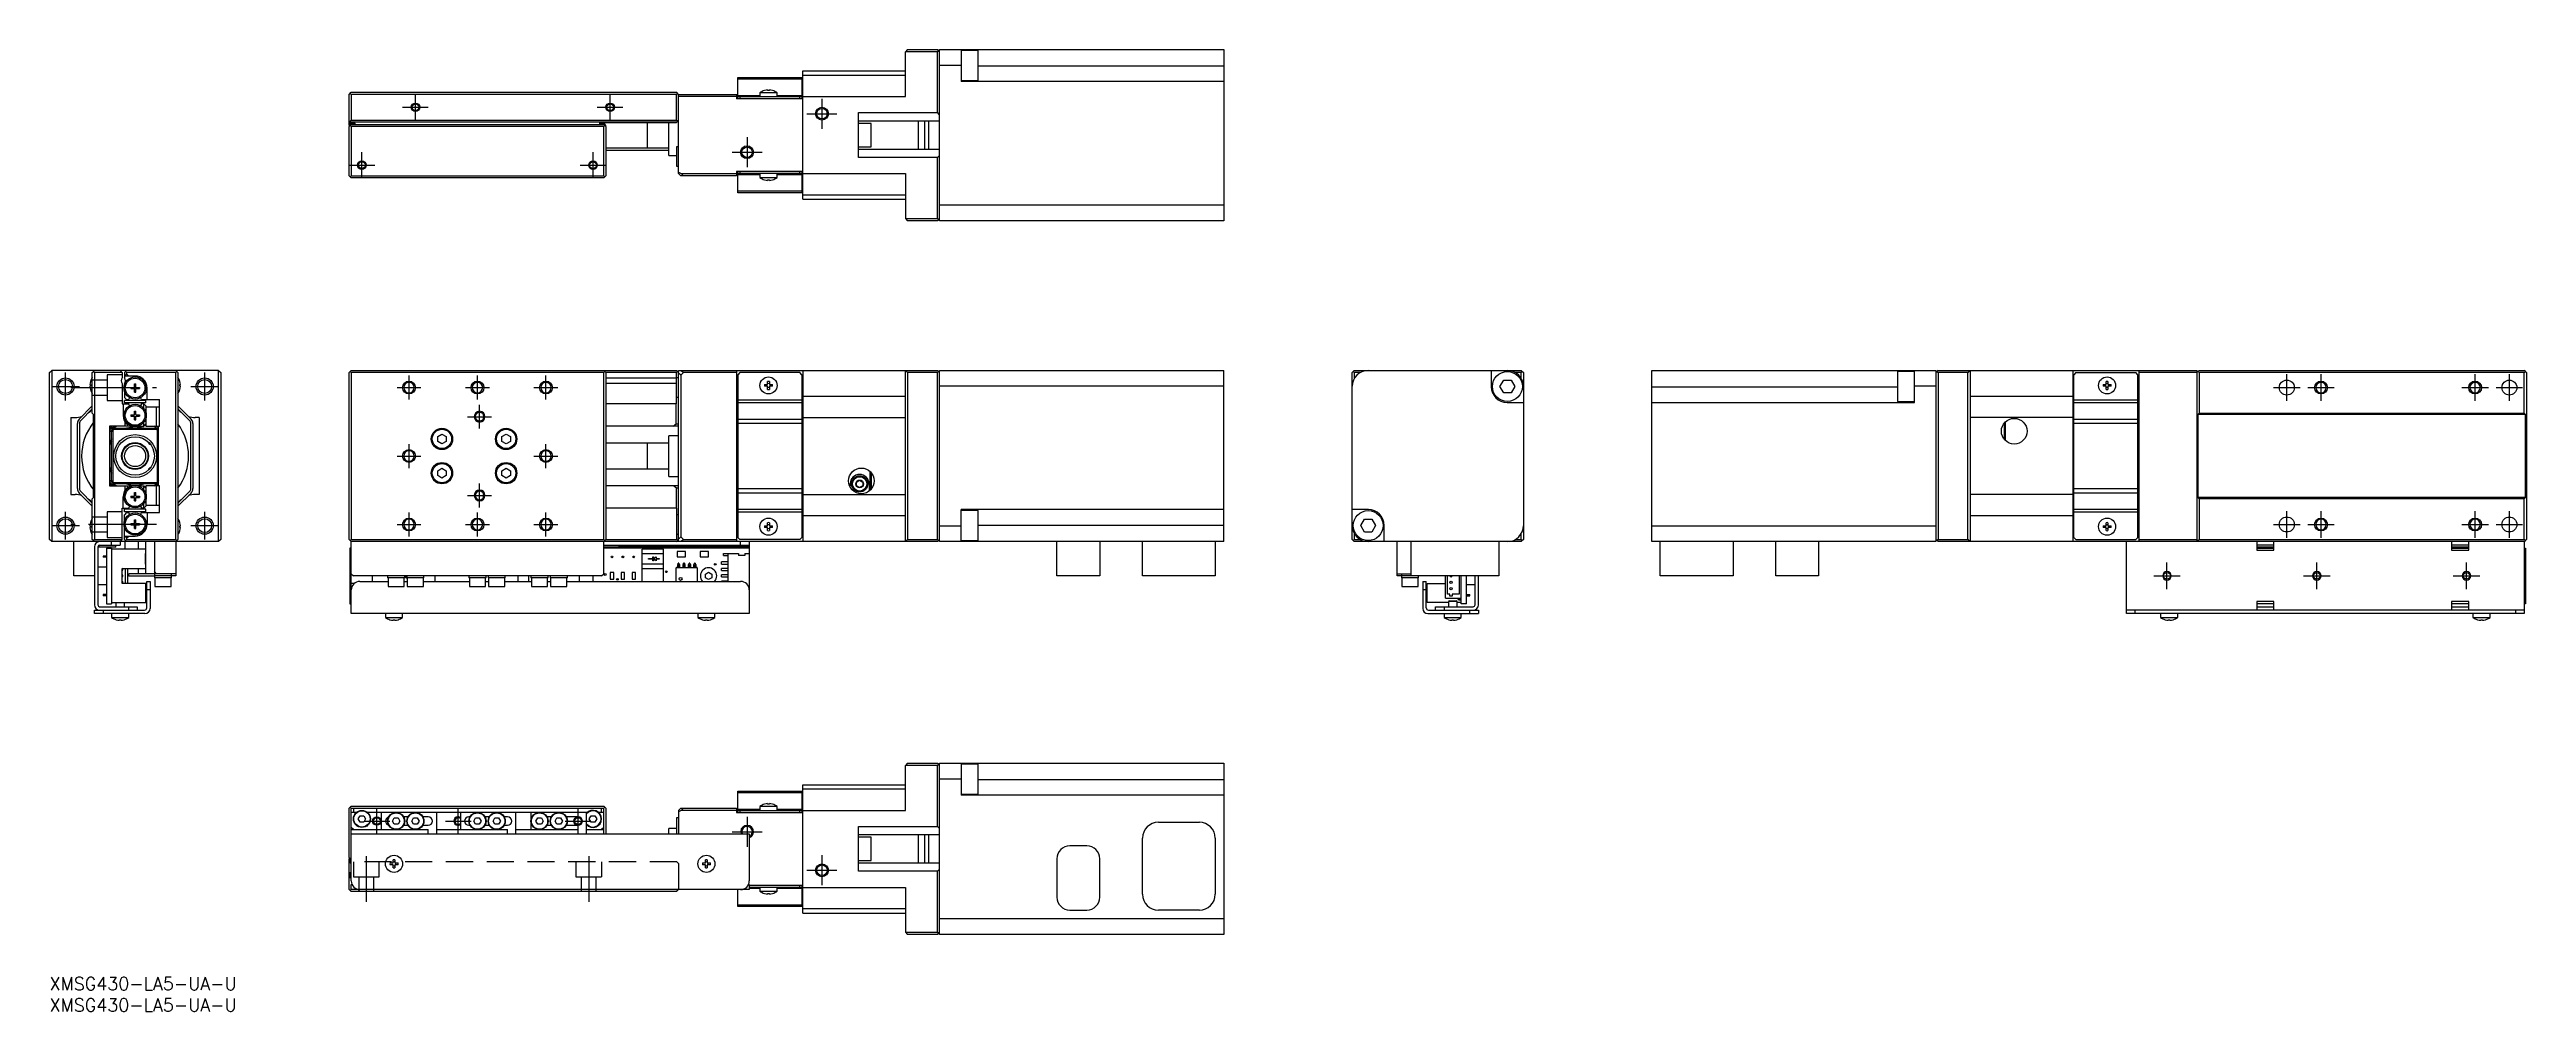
# Model space of a CAD drawing. Extents: x 0 to 579, y -8 to 217.
import ezdxf

# ---------------------------------------------------------------- set-up
doc = ezdxf.new("R2010")
doc.units = 0
doc.header["$LTSCALE"] = 0.5
doc.linetypes.add('CENTER', pattern=[50.8, 31.75, -6.35, 6.35, -6.35])
doc.linetypes.add('DASHED', pattern=[19.05, 12.7, -6.35])
for name, color, linetype in [('MSM_CENTER', 1, 'CENTER'), ('MSM_CONTINUOUS', 7, 'CONTINUOUS'), ('MSM_DASHED', 4, 'DASHED'), ('MSM_NARROW', 5, 'CONTINUOUS'), ('MSM_PART_NUMBER', 7, 'CONTINUOUS')]:
    doc.layers.add(name, color=color, linetype=linetype)
doc.styles.get("Standard").update_dxf_attribs({"font": 'txt.shx', "height": 1, "bigfont": 'bigfont.shx'})

# ---------------------------------------------------------------- blocks, each defined once
blk = doc.blocks.new('*U2')
at = {"layer": 'MSM_PART_NUMBER'}
blk.add_text('XMSG430-LA5-UA-U', height=3, dxfattribs=at).set_placement((0, -3))
blk = doc.blocks.new('*U3')
at = {"layer": 'MSM_PART_NUMBER'}
blk.add_text('XMSG430-LA5-UA-U', height=3, dxfattribs=at).set_placement((0, -8))

msp = doc.modelspace()

# ---------------------------------------------------------------- linework, layer by layer
at = {"layer": 'MSM_CENTER'}
for p, q in [((82.5, 203.3), (88.5, 203.3)), ((85.5, 200.3), (85.5, 206.3)), ((128, 203.3), (134, 203.3)), ((131, 200.3), (131, 206.3)), ((180.5, 205.3), (180.5, 198.3)), ((177, 201.8), (184, 201.8)), ((73, 186.8), (73, 192.8)), ((127, 186.8), (127, 192.8)), ((159.5, 192.8), (166.5, 192.8)), ((163, 196.3), (163, 189.3)), ((70, 189.8), (76, 189.8)), ((124, 189.8), (130, 189.8)), ((3.74, 134.81), (3.74, 141.31)), ((36.26, 134.81), (36.26, 141.31)), ((84, 135), (84, 140.6)), ((100, 135), (100, 140.6)), ((116, 135), (116, 140.6)), ((522.8, 134.7), (522.8, 140.9)), ((530.8, 134.7), (530.8, 140.9)), ((566.8, 134.7), (566.8, 140.9)), ((574.8, 134.7), (574.8, 140.9)), ((0.49, 138.06), (6.99, 138.06)), ((5, 137.8), (25, 137.8)), ((33.01, 138.06), (39.51, 138.06)), ((81.2, 137.8), (86.8, 137.8)), ((97.2, 137.8), (102.8, 137.8)), ((100.5, 128.2), (100.5, 133.8)), ((113.2, 137.8), (118.8, 137.8)), ((519.7, 137.8), (525.9, 137.8)), ((527.7, 137.8), (533.9, 137.8)), ((563.7, 137.8), (569.9, 137.8)), ((571.7, 137.8), (577.9, 137.8)), ((97.7, 131), (103.3, 131)), ((81.2, 121.8), (86.8, 121.8)), ((84, 119), (84, 124.6)), ((113.2, 121.8), (118.8, 121.8)), ((116, 119), (116, 124.6)), ((97.7, 112.6), (103.3, 112.6)), ((100.5, 109.8), (100.5, 115.4)), ((0.49, 105.54), (6.99, 105.54)), ((3.74, 102.29), (3.74, 108.79)), ((25, 105.8), (5, 105.8)), ((33.01, 105.54), (39.51, 105.54)), ((36.26, 102.29), (36.26, 108.79)), ((81.2, 105.8), (86.8, 105.8)), ((84, 103), (84, 108.6)), ((97.2, 105.8), (102.8, 105.8)), ((100, 103), (100, 108.6)), ((113.2, 105.8), (118.8, 105.8)), ((116, 103), (116, 108.6)), ((519.7, 105.8), (525.9, 105.8)), ((522.8, 102.7), (522.8, 108.9)), ((527.7, 105.8), (533.9, 105.8)), ((530.8, 102.7), (530.8, 108.9)), ((563.7, 105.8), (569.9, 105.8)), ((566.8, 102.7), (566.8, 108.9)), ((571.7, 105.8), (577.9, 105.8)), ((574.8, 102.7), (574.8, 108.9)), ((491.7, 93.8), (497.9, 93.8)), ((494.8, 90.7), (494.8, 96.9)), ((526.7, 93.8), (532.9, 93.8)), ((529.8, 90.7), (529.8, 96.9)), ((561.7, 93.8), (567.9, 93.8)), ((564.8, 90.7), (564.8, 96.9)), ((73.5, 36.5), (79.5, 36.5)), ((76.5, 33.5), (76.5, 39.5)), ((92.5, 36.5), (98.5, 36.5)), ((95.5, 33.5), (95.5, 39.5)), ((120.5, 36.5), (126.5, 36.5)), ((123.5, 33.5), (123.5, 39.5)), ((163, 37.5), (163, 30.5)), ((159.5, 34), (166.5, 34)), ((74, 28.31), (74, 17.63)), ((126, 28.31), (126, 17.63)), ((177, 25), (184, 25)), ((180.5, 28.5), (180.5, 21.5))]:
    msp.add_line(p, q, dxfattribs=at)
at = {"layer": 'MSM_CONTINUOUS'}
for p, q in [((200.5, 216.8), (200, 216.3)), ((207.5, 216.3), (200, 216.3)), ((200, 205.8), (200, 216.3)), ((200.5, 216.8), (207.5, 216.8)), ((208, 216.3), (207.5, 216.8)), ((207.5, 216.3), (207.75, 216.55)), ((207.5, 202.05), (207.5, 216.3)), ((208, 176.8), (208, 216.8)), ((208, 216.8), (274.4, 216.8)), ((213, 216.8), (213, 209.31)), ((217, 216.56), (213, 216.56)), ((217, 209.56), (217, 216.56)), ((274.4, 216.8), (274.4, 176.8)), ((160.8, 205.3), (160.8, 210.3)), ((160.8, 210.3), (175.8, 210.3)), ((175.8, 209.86), (160.8, 209.86)), ((175.8, 210.3), (175.8, 205.3)), ((176, 181.8), (176, 211.8)), ((176, 211.8), (200, 211.8)), ((176, 210.8), (200, 210.8)), ((213, 213.1), (208, 213.1)), ((213, 209.56), (217, 209.56)), ((274.4, 209.31), (213, 209.31)), ((217, 213.01), (274.4, 213.01)), ((70, 206.3), (70.5, 206.8)), ((70, 199.1), (70, 206.3)), ((70.25, 206.55), (70.5, 206.3)), ((70.5, 206.8), (146.5, 206.8)), ((70.5, 206.3), (70.5, 200.3)), ((146.5, 206.3), (70.5, 206.3)), ((147, 206.3), (146.5, 206.8)), ((146.5, 206.3), (146.75, 206.55)), ((146.5, 200.3), (146.5, 206.3)), ((147, 206.3), (160.8, 206.3)), ((147, 187.8), (147, 206.3)), ((160.5, 205.8), (147, 205.8)), ((160.5, 206.3), (160.5, 205.3)), ((176, 205.3), (160.5, 205.3)), ((160.8, 206.09), (166, 206.09)), ((160.8, 205.8), (175.8, 205.8)), ((161.3, 205.8), (161.3, 205.3)), ((170, 206.7), (166, 206.7)), ((166, 206.7), (166, 205.8)), ((167.07, 207.26), (167.05, 207.26)), ((167.8, 207.26), (167.8, 207.39)), ((168.2, 207.26), (167.8, 207.26)), ((168.2, 207.39), (168.2, 207.26)), ((168.95, 207.26), (168.93, 207.26)), ((170, 205.8), (170, 206.7)), ((170, 206.09), (175.8, 206.09)), ((175.3, 205.3), (175.3, 205.8)), ((176, 205.8), (200, 205.8)), ((70.5, 200.3), (70, 199.8)), ((146.5, 199.8), (70, 199.8)), ((70, 199.6), (71.4, 199.6)), ((70, 198.8), (70.5, 199.3)), ((70.1, 199), (70, 199.1)), ((70, 187.3), (70, 198.8)), ((70.1, 198.9), (70.1, 199.1)), ((70.25, 199.05), (70.5, 198.8)), ((71.1, 199.4), (70.4, 199.4)), ((70.4, 199.4), (70.4, 199.2)), ((70.5, 200.3), (146.5, 200.3)), ((70.5, 199.3), (129.5, 199.3)), ((70.5, 198.8), (70.5, 187.3)), ((129.5, 198.8), (70.5, 198.8)), ((71.1, 199.3), (71.1, 199.4)), ((71.4, 199.3), (71.4, 199.6)), ((128.6, 199.3), (128.6, 199.7)), ((146.4, 199.7), (128.6, 199.7)), ((129.6, 199.4), (128.9, 199.4)), ((128.9, 199.4), (128.9, 199.3)), ((129.5, 199.3), (130, 198.8)), ((129.5, 198.8), (129.75, 199.05)), ((129.5, 187.3), (129.5, 198.8)), ((129.6, 199.2), (129.6, 199.4)), ((129.9, 199.1), (129.9, 198.9)), ((130, 198.8), (130, 187.3)), ((139.7, 193.8), (139.7, 199.7)), ((144.7, 192.05), (144.7, 199.7)), ((146.4, 199.7), (147, 200.3)), ((146.75, 200.05), (146.5, 200.3)), ((181.7, 201.53), (181.7, 202.07)), ((189, 202.05), (207.5, 202.05)), ((189, 191.55), (189, 202.05)), ((208, 200.05), (189, 200.05)), ((192, 199.55), (189, 199.55)), ((192, 194.05), (192, 199.55)), ((203, 200.05), (203, 193.55)), ((204.5, 193.55), (204.5, 200.05)), ((205.5, 193.55), (205.5, 200.05)), ((208, 201.55), (207.5, 202.05)), ((130, 193.8), (144.7, 193.8)), ((130, 193.3), (144.7, 193.3)), ((144.7, 192.05), (146.5, 192.05)), ((146.5, 194.05), (146.5, 189.55)), ((147, 194.05), (146.5, 194.05)), ((189, 194.05), (192, 194.05)), ((189, 193.55), (208, 193.55)), ((207.5, 191.55), (189, 191.55)), ((207.5, 191.55), (208, 192.05)), ((207.5, 177.3), (207.5, 191.55)), ((70.5, 186.8), (70, 187.3)), ((70.5, 187.3), (70.25, 187.05)), ((70.5, 187.3), (129.5, 187.3)), ((129.5, 186.8), (70.5, 186.8)), ((129.75, 187.05), (129.5, 187.3)), ((129.5, 186.8), (130, 187.3)), ((146.5, 189.55), (147, 189.55)), ((147, 188.11), (147.61, 187.8)), ((147.5, 187.3), (147, 187.8)), ((160.5, 187.3), (147.5, 187.3)), ((147.61, 187.8), (160.5, 187.8)), ((147.61, 187.8), (148.11, 187.3)), ((176, 188.3), (160.5, 188.3)), ((160.5, 188.3), (160.5, 187.3)), ((160.8, 183.3), (160.8, 188.3)), ((175.8, 187.8), (160.8, 187.8)), ((166, 187.51), (160.8, 187.51)), ((161.3, 188.3), (161.3, 187.8)), ((166, 187.8), (166, 186.9)), ((166, 186.9), (170, 186.9)), ((167.05, 186.34), (167.07, 186.34)), ((167.8, 186.34), (168.2, 186.34)), ((167.8, 186.21), (167.8, 186.34)), ((168.2, 186.34), (168.2, 186.21)), ((168.93, 186.34), (168.95, 186.34)), ((170, 186.9), (170, 187.8)), ((175.8, 187.51), (170, 187.51)), ((175.3, 187.8), (175.3, 188.3)), ((175.8, 188.3), (175.8, 183.3)), ((176, 187.8), (200, 187.8)), ((200, 187.8), (200, 177.3)), ((160.8, 183.74), (175.8, 183.74)), ((175.8, 183.3), (160.8, 183.3)), ((200, 182.8), (176, 182.8)), ((176, 181.8), (200, 181.8)), ((208, 180.5), (274.4, 180.5)), ((200, 177.3), (207.5, 177.3)), ((200, 177.3), (200.5, 176.8)), ((207.5, 176.8), (200.5, 176.8)), ((207.75, 177.05), (207.5, 177.3)), ((207.5, 176.8), (208, 177.3)), ((274.4, 176.8), (208, 176.8)), ((0, 141.3), (0.5, 141.8)), ((0, 102.3), (0, 141.3)), ((0.5, 141.8), (0.5, 101.8)), ((39.5, 141.8), (0.5, 141.8)), ((9.54, 139.25), (9.54, 139.23)), ((10, 141.3), (10.25, 141.55)), ((10, 131.8), (10, 141.3)), ((10.25, 141.55), (10.5, 141.8)), ((10.5, 141.3), (10.25, 141.55)), ((10.5, 141.3), (10.5, 102.3)), ((17, 141.3), (10.5, 141.3)), ((16.5, 141.8), (17, 141.3)), ((17, 141.3), (17, 140.06)), ((17.75, 141.55), (17.5, 141.3)), ((17.5, 141.3), (17.5, 140.06)), ((20, 140.5), (17.5, 140.5)), ((18, 141), (17.65, 140.5)), ((17.75, 141.55), (18, 141.8)), ((18, 141.3), (17.75, 141.55)), ((18, 141.3), (18, 141)), ((29.5, 141.3), (18, 141.3)), ((18.5, 140.5), (18, 141)), ((29.5, 141.8), (30, 141.3)), ((29.75, 141.55), (29.5, 141.3)), ((29.5, 102.3), (29.5, 141.3)), ((30, 141.3), (30, 102.3)), ((30.46, 139.23), (30.46, 139.25)), ((39.5, 101.8), (39.5, 141.8)), ((39.5, 141.8), (40, 141.3)), ((40, 141.3), (40, 102.3)), ((70.5, 141.8), (70, 141.3)), ((70, 102.3), (70, 141.3)), ((70.25, 141.55), (70.5, 141.3)), ((70.5, 141.8), (146.5, 141.8)), ((129.5, 141.3), (70.5, 141.3)), ((70.5, 141.3), (70.5, 102.3)), ((130, 141.3), (129.5, 141.8)), ((129.5, 141.3), (129.75, 141.55)), ((129.5, 102.3), (129.5, 141.3)), ((146.5, 141.3), (130, 141.3)), ((130, 141.3), (130, 102.3)), ((130, 140.06), (146.5, 140.06)), ((147, 141.3), (146.5, 141.8)), ((146.5, 141.3), (146.75, 141.55)), ((146.5, 140.06), (146.5, 141.3)), ((146.5, 134), (146.5, 140.05)), ((147, 140.05), (146.5, 140.05)), ((147, 141.8), (207.5, 141.8)), ((147, 101.8), (147, 141.8)), ((147.5, 140.69), (147, 141.19)), ((148.11, 141.3), (147.5, 140.69)), ((147.5, 140.69), (147.5, 102.91)), ((147.61, 141.8), (148.11, 141.3)), ((160.5, 141.3), (148.11, 141.3)), ((160.5, 141.8), (160.5, 101.8)), ((161.3, 141.3), (160.8, 140.8)), ((160.8, 140.8), (160.8, 102.8)), ((175.3, 141.3), (161.3, 141.3)), ((167.8, 138.5), (167.8, 139.23)), ((168.2, 139.23), (168.2, 138.5)), ((175.8, 140.8), (175.3, 141.3)), ((175.8, 140.8), (175.8, 102.8)), ((176, 141.8), (176, 101.8)), ((200, 141.8), (200.5, 141.3)), ((200, 101.8), (200, 141.8)), ((207.5, 141.3), (200.5, 141.3)), ((200.5, 141.3), (200.5, 102.3)), ((208, 141.3), (207.5, 141.8)), ((207.5, 141.3), (207.75, 141.55)), ((207.5, 102.3), (207.5, 141.3)), ((208, 101.8), (208, 141.8)), ((208, 141.8), (274.4, 141.8)), ((274.4, 101.8), (274.4, 141.8)), ((304.4, 141.3), (304.9, 141.8)), ((304.4, 102.3), (304.4, 141.3)), ((304.9, 141.3), (304.65, 141.55)), ((304.9, 141.8), (343.9, 141.8)), ((306.24, 141.3), (304.9, 141.3)), ((304.9, 141.3), (304.9, 139.96)), ((336.91, 141.8), (336.91, 138.01)), ((338.93, 138.06), (339.8, 139.56)), ((339.8, 139.56), (341.53, 139.56)), ((341.53, 139.56), (342.4, 138.06)), ((343.9, 141.3), (342.56, 141.3)), ((343.9, 141.8), (344.4, 141.3)), ((344.15, 141.55), (343.9, 141.3)), ((343.9, 139.96), (343.9, 141.3)), ((344.4, 141.3), (344.4, 102.3)), ((374.4, 101.8), (374.4, 141.8)), ((374.4, 141.8), (440.8, 141.8)), ((431.8, 141.56), (431.8, 134.56)), ((435.8, 141.56), (431.8, 141.56)), ((435.8, 134.31), (435.8, 141.8)), ((440.8, 141.8), (440.8, 101.8)), ((441.3, 141.8), (440.8, 141.3)), ((441.05, 141.55), (441.3, 141.3)), ((441.3, 141.8), (501.8, 141.8)), ((441.3, 141.3), (441.3, 102.3)), ((448.3, 141.3), (441.3, 141.3)), ((448.3, 141.3), (448.8, 141.8)), ((448.3, 102.3), (448.3, 141.3)), ((448.8, 141.8), (448.8, 101.8)), ((472.8, 141.8), (472.8, 101.8)), ((473.5, 141.3), (473, 140.8)), ((473, 102.8), (473, 140.8)), ((473.5, 141.3), (487.5, 141.3)), ((480.6, 138.5), (480.6, 139.23)), ((481, 139.23), (481, 138.5)), ((488, 140.8), (487.5, 141.3)), ((488, 102.8), (488, 140.8)), ((488.3, 101.8), (488.3, 141.8)), ((501.8, 141.3), (488.3, 141.3)), ((501.8, 141.8), (501.8, 101.8)), ((502.05, 141.55), (501.8, 141.3)), ((502.3, 141.8), (502.05, 141.55)), ((502.05, 141.55), (502.3, 141.3)), ((502.3, 141.8), (578.3, 141.8)), ((502.3, 141.3), (502.3, 131.8)), ((578.3, 141.3), (502.3, 141.3)), ((578.55, 141.55), (578.3, 141.8)), ((578.3, 141.3), (578.55, 141.55)), ((578.3, 131.8), (578.3, 141.3)), ((578.8, 141.3), (578.55, 141.55)), ((578.8, 141.3), (578.8, 102.3)), ((6.94, 130.45), (10, 133.51)), ((9.41, 138.5), (9.54, 138.5)), ((9.54, 138.1), (9.41, 138.1)), ((9.54, 138.5), (9.54, 138.1)), ((9.54, 137.37), (9.54, 137.35)), ((17, 138.74), (17, 134)), ((17, 134), (18.46, 134)), ((17.2, 134), (17.2, 131.3)), ((17.5, 138.74), (17.5, 138.41)), ((17.5, 136.99), (17.5, 135.5)), ((17.5, 135.5), (18, 135)), ((17.5, 134.2), (17.5, 134.8)), ((22.5, 134.8), (17.5, 134.8)), ((22.5, 134.2), (17.5, 134.2)), ((18, 135), (18.48, 135)), ((18.46, 134), (18.54, 133.86)), ((18.54, 135.09), (18.48, 135)), ((19, 137.84), (19.79, 137.84)), ((19, 137.84), (19, 137.55)), ((19, 137.55), (19.79, 137.55)), ((19.53, 137.55), (19.53, 137.84)), ((19.85, 138.7), (20.14, 138.7)), ((19.85, 137.9), (19.85, 138.7)), ((20.14, 138.17), (19.85, 138.17)), ((19.85, 136.7), (19.85, 137.49)), ((19.85, 137.23), (20.14, 137.23)), ((19.85, 136.7), (20.14, 136.7)), ((20.14, 137.9), (20.14, 138.7)), ((20.14, 136.7), (20.14, 137.49)), ((20.2, 137.84), (21, 137.84)), ((20.2, 137.55), (21, 137.55)), ((20.47, 137.55), (20.47, 137.84)), ((21, 137.84), (21, 137.55)), ((21.52, 135), (21.33, 135.33)), ((21.33, 133.62), (21.54, 134)), ((21.52, 135), (25.7, 135)), ((22, 134), (21.54, 134)), ((22, 132.96), (22, 134)), ((22, 134), (22.5, 133.5)), ((22.5, 134.2), (22.5, 134.8)), ((22.5, 133.5), (22.5, 132.01)), ((25.7, 133.25), (22.5, 133.25)), ((22.8, 135), (22.8, 137.7)), ((25, 128.75), (25, 133.25)), ((25.7, 128.8), (25.7, 135)), ((30, 133.51), (33.06, 130.45)), ((30.46, 138.5), (30.59, 138.5)), ((30.46, 138.1), (30.46, 138.5)), ((30.59, 138.1), (30.46, 138.1)), ((30.46, 137.35), (30.46, 137.37)), ((146.5, 138.74), (130, 138.74)), ((146.5, 134), (130, 134)), ((146.4, 129.3), (146.4, 134)), ((146.5, 135.55), (147, 135.55)), ((160.8, 134.92), (175.8, 134.92)), ((175.8, 134.21), (160.8, 134.21)), ((167.07, 138.5), (167.8, 138.5)), ((167.8, 138.1), (167.07, 138.1)), ((167.8, 137.37), (167.8, 138.1)), ((168.2, 138.5), (168.93, 138.5)), ((168.2, 138.1), (168.2, 137.37)), ((168.93, 138.1), (168.2, 138.1)), ((176, 135.8), (200, 135.8)), ((274.4, 138.1), (208, 138.1)), ((339.8, 136.56), (338.93, 138.06)), ((341.53, 136.56), (339.8, 136.56)), ((340.61, 134.31), (344.4, 134.31)), ((342.4, 138.06), (341.53, 136.56)), ((374.4, 138.01), (431.8, 138.01)), ((374.4, 134.31), (435.8, 134.31)), ((431.8, 134.56), (435.8, 134.56)), ((440.8, 138.1), (435.8, 138.1)), ((448.8, 135.8), (472.8, 135.8)), ((473, 136.05), (472.8, 136.05)), ((473, 134.92), (488, 134.92)), ((488, 134.21), (473, 134.21)), ((479.87, 138.5), (480.6, 138.5)), ((480.6, 138.1), (479.87, 138.1)), ((480.6, 137.37), (480.6, 138.1)), ((481, 138.5), (481.73, 138.5)), ((481, 138.1), (481, 137.37)), ((481.73, 138.1), (481, 138.1)), ((488.3, 136.05), (488, 136.05)), ((488.3, 135.55), (488, 135.55)), ((5, 130.8), (5, 112.8)), ((5, 130.8), (6, 130.8)), ((6.5, 114.21), (6.5, 129.39)), ((7, 129.39), (7, 114.21)), ((10, 132.8), (7.29, 130.09)), ((10.3, 131.5), (10, 131.8)), ((10.3, 112.1), (10.3, 131.5)), ((14, 128.8), (14, 114.8)), ((19.29, 128.8), (14, 128.8)), ((14.5, 127.5), (14.8, 127.8)), ((14.5, 116.1), (14.5, 127.5)), ((15, 128), (14.8, 127.8)), ((14.8, 127.8), (14.8, 115.8)), ((15, 128), (15.3, 128.3)), ((25, 128), (15, 128)), ((15.3, 128.3), (24.7, 128.3)), ((17.7, 128.8), (17.7, 129.7)), ((18.2, 129.16), (18.2, 128.8)), ((19, 131.44), (19.79, 131.44)), ((19, 131.44), (19, 131.15)), ((19, 131.15), (19.79, 131.15)), ((19.53, 131.15), (19.53, 131.44)), ((19.85, 132.3), (20.14, 132.3)), ((19.85, 131.5), (19.85, 132.3)), ((20.14, 131.77), (19.85, 131.77)), ((19.85, 130.3), (19.85, 131.09)), ((19.85, 130.83), (20.14, 130.83)), ((19.85, 130.3), (20.14, 130.3)), ((20.14, 131.5), (20.14, 132.3)), ((20.14, 130.3), (20.14, 131.09)), ((20.2, 131.44), (21, 131.44)), ((20.2, 131.15), (21, 131.15)), ((20.47, 131.15), (20.47, 131.44)), ((20.71, 128.8), (22, 128.8)), ((21, 131.44), (21, 131.15)), ((22, 128.8), (22, 129.64)), ((22.5, 129.3), (22, 128.8)), ((22.5, 130.59), (22.5, 128.75)), ((22.5, 128.75), (25.5, 128.75)), ((24.7, 128.3), (25, 128)), ((25.2, 127.8), (25, 128)), ((25.2, 115.8), (25.2, 127.8)), ((25.2, 127.8), (25.5, 127.5)), ((25.5, 114.8), (25.5, 128.8)), ((25.5, 128.8), (25.7, 128.8)), ((32.71, 130.09), (30, 132.8)), ((33, 114.21), (33, 129.39)), ((33.5, 129.39), (33.5, 114.21)), ((35, 130.8), (34, 130.8)), ((35, 130.8), (35, 112.8)), ((147, 128.8), (130, 128.8)), ((145.69, 128.8), (146.4, 129.3)), ((146.4, 129.3), (147, 129.3)), ((160.8, 131.8), (160.5, 131.8)), ((160.5, 130.05), (160.8, 130.05)), ((160.8, 130.45), (175.8, 130.45)), ((175.8, 129.39), (160.8, 129.39)), ((176, 131.8), (175.8, 131.8)), ((176, 129.07), (175.8, 129.07)), ((176, 130.8), (200, 130.8)), ((472.8, 130.8), (448.8, 130.8)), ((456.8, 125.67), (456.8, 129.53)), ((457.1, 125.36), (457.1, 129.84)), ((473, 132.8), (472.8, 132.8)), ((473, 131.8), (472.8, 131.8)), ((473, 129.07), (472.8, 129.07)), ((473, 130.45), (488, 130.45)), ((488, 129.39), (473, 129.39)), ((488, 130.05), (488.3, 130.05)), ((502.3, 131.8), (502, 131.5)), ((578.6, 131.5), (502, 131.5)), ((502, 131.5), (502, 112.1)), ((502.3, 131.8), (578.3, 131.8)), ((578.6, 131.5), (578.3, 131.8)), ((578.6, 112.1), (578.6, 131.5)), ((23.2, 124.77), (23.2, 124.96)), ((23.2, 124.77), (23.42, 124.55)), ((23.42, 124.72), (23.42, 124.55)), ((23.42, 124.55), (23.56, 124.55)), ((90.7, 126.38), (91.7, 126.95)), ((90.7, 125.22), (90.7, 126.38)), ((91.7, 124.65), (90.7, 125.22)), ((91.7, 126.95), (92.7, 126.38)), ((92.7, 125.22), (91.7, 124.65)), ((92.7, 126.38), (92.7, 125.22)), ((105.7, 126.38), (106.7, 126.95)), ((105.7, 125.22), (105.7, 126.38)), ((106.7, 124.65), (105.7, 125.22)), ((106.7, 126.95), (107.7, 126.38)), ((107.7, 125.22), (106.7, 124.65)), ((107.7, 126.38), (107.7, 125.22)), ((144.7, 124.8), (130, 124.8)), ((139.7, 118.8), (139.7, 124.8)), ((144.7, 117.05), (144.7, 126.55)), ((147, 126.55), (144.7, 126.55)), ((160.7, 126.8), (160.5, 126.6)), ((160.7, 126.8), (160.7, 116.8)), ((160.8, 126.8), (160.7, 126.8)), ((176, 126.57), (175.8, 126.57)), ((175.8, 124.07), (176, 124.07)), ((456.8, 125.8), (456.7, 125.8)), ((472.8, 126.57), (473, 126.57)), ((472.8, 124.07), (473, 124.07)), ((488.1, 126.8), (488, 126.8)), ((488.1, 116.8), (488.1, 126.8)), ((488.3, 126.6), (488.1, 126.8)), ((14.8, 115.8), (14.5, 116.1)), ((14.8, 115.8), (15, 115.6)), ((23.42, 119.05), (23.2, 118.82)), ((23.2, 118.64), (23.2, 118.82)), ((23.42, 119.05), (23.42, 118.88)), ((23.56, 119.05), (23.42, 119.05)), ((25, 115.6), (25.2, 115.8)), ((25.5, 116.1), (25.2, 115.8)), ((90.7, 118.38), (91.7, 118.95)), ((90.7, 117.22), (90.7, 118.38)), ((91.7, 116.65), (90.7, 117.22)), ((91.7, 118.95), (92.7, 118.38)), ((92.7, 117.22), (91.7, 116.65)), ((92.7, 118.38), (92.7, 117.22)), ((105.7, 118.38), (106.7, 118.95)), ((105.7, 117.22), (105.7, 118.38)), ((106.7, 116.65), (105.7, 117.22)), ((106.7, 118.95), (107.7, 118.38)), ((107.7, 117.22), (106.7, 116.65)), ((107.7, 118.38), (107.7, 117.22)), ((130, 118.8), (144.7, 118.8)), ((144.7, 117.05), (147, 117.05)), ((160.5, 117), (160.7, 116.8)), ((160.7, 116.8), (160.8, 116.8)), ((176, 119.53), (175.8, 119.53)), ((175.8, 117.03), (176, 117.03)), ((188.55, 115.73), (189.3, 116.17)), ((189.3, 116.17), (190.05, 115.73)), ((191.7, 118.24), (191.7, 113.76)), ((192, 117.93), (192, 114.07)), ((192, 117.8), (192.1, 117.8)), ((473, 119.53), (472.8, 119.53)), ((473, 117.03), (472.8, 117.03)), ((488, 116.8), (488.1, 116.8)), ((488.1, 116.8), (488.3, 117)), ((5, 112.8), (6, 112.8)), ((10, 110.09), (6.94, 113.15)), ((7.29, 113.51), (10, 110.8)), ((10, 111.8), (10.3, 112.1)), ((10, 102.3), (10, 111.8)), ((14, 114.8), (19.29, 114.8)), ((15, 115.6), (25, 115.6)), ((15.3, 115.3), (15, 115.6)), ((24.7, 115.3), (15.3, 115.3)), ((17.2, 109.6), (17.2, 112.3)), ((17.7, 113.9), (17.7, 114.8)), ((18.2, 114.8), (18.2, 114.44)), ((19, 112.44), (19.79, 112.44)), ((19, 112.44), (19, 112.15)), ((19, 112.15), (19.79, 112.15)), ((19.53, 112.15), (19.53, 112.44)), ((19.85, 113.3), (20.14, 113.3)), ((19.85, 112.5), (19.85, 113.3)), ((20.14, 112.77), (19.85, 112.77)), ((19.85, 111.3), (19.85, 112.09)), ((19.85, 111.83), (20.14, 111.83)), ((19.85, 111.3), (20.14, 111.3)), ((20.14, 112.5), (20.14, 113.3)), ((20.14, 111.3), (20.14, 112.09)), ((20.2, 112.44), (21, 112.44)), ((20.2, 112.15), (21, 112.15)), ((20.47, 112.15), (20.47, 112.44)), ((20.71, 114.8), (22, 114.8)), ((21, 112.44), (21, 112.15)), ((21.54, 109.6), (21.33, 109.98)), ((22, 113.96), (22, 114.8)), ((22, 114.8), (22.5, 114.3)), ((22, 109.6), (22, 110.64)), ((22.5, 110.1), (22, 109.6)), ((22.5, 114.85), (22.5, 113.01)), ((25.5, 114.85), (22.5, 114.85)), ((22.5, 111.59), (22.5, 110.1)), ((22.5, 110.35), (25.7, 110.35)), ((25, 115.6), (24.7, 115.3)), ((25, 110.35), (25, 114.85)), ((25.7, 114.8), (25.5, 114.8)), ((25.7, 108.6), (25.7, 114.8)), ((30, 110.8), (32.71, 113.51)), ((33.06, 113.15), (30, 110.09)), ((35, 112.8), (34, 112.8)), ((147, 114.8), (130, 114.8)), ((146.5, 114.3), (145.79, 114.8)), ((146.5, 109.6), (146.5, 114.3)), ((147, 114.3), (146.5, 114.3)), ((160.8, 113.55), (160.5, 113.55)), ((160.5, 111.8), (160.8, 111.8)), ((160.8, 114.21), (175.8, 114.21)), ((175.8, 113.15), (160.8, 113.15)), ((175.8, 114.53), (176, 114.53)), ((175.8, 111.8), (176, 111.8)), ((176, 112.8), (200, 112.8)), ((187.1, 114.5), (187.1, 115.3)), ((188.55, 114.87), (188.55, 115.73)), ((189.3, 114.43), (188.55, 114.87)), ((190.05, 114.87), (189.3, 114.43)), ((190.05, 115.73), (190.05, 114.87)), ((191.5, 115.3), (191.5, 113.6)), ((472.8, 112.8), (448.8, 112.8)), ((472.8, 114.53), (473, 114.53)), ((472.8, 111.8), (473, 111.8)), ((472.8, 110.8), (473, 110.8)), ((473, 114.21), (488, 114.21)), ((488, 113.15), (473, 113.15)), ((488.3, 113.55), (488, 113.55)), ((502, 112.1), (502.3, 111.8)), ((578.6, 112.1), (502, 112.1)), ((502.3, 111.8), (502.3, 102.3)), ((578.3, 111.8), (502.3, 111.8)), ((578.3, 111.8), (578.6, 112.1)), ((578.3, 102.3), (578.3, 111.8)), ((9.41, 105.5), (9.54, 105.5)), ((9.54, 105.1), (9.41, 105.1)), ((9.54, 106.25), (9.54, 106.23)), ((9.54, 105.5), (9.54, 105.1)), ((9.54, 104.37), (9.54, 104.35)), ((17, 109.6), (18.46, 109.6)), ((17, 102.3), (17, 109.6)), ((17.5, 108.8), (17.5, 109.4)), ((22.5, 109.4), (17.5, 109.4)), ((22.5, 108.8), (17.5, 108.8)), ((18, 108.6), (17.5, 108.1)), ((17.5, 106.61), (17.5, 108.1)), ((17.5, 102.3), (17.5, 105.19)), ((18, 108.6), (18.48, 108.6)), ((18.54, 109.74), (18.46, 109.6)), ((18.48, 108.6), (18.54, 108.51)), ((19, 106.04), (19.79, 106.04)), ((19, 106.04), (19, 105.75)), ((19, 105.75), (19.79, 105.75)), ((19.53, 105.75), (19.53, 106.04)), ((19.85, 106.9), (20.14, 106.9)), ((19.85, 106.1), (19.85, 106.9)), ((20.14, 106.37), (19.85, 106.37)), ((19.85, 104.9), (19.85, 105.69)), ((19.85, 105.43), (20.14, 105.43)), ((19.85, 104.9), (20.14, 104.9)), ((20.14, 106.1), (20.14, 106.9)), ((20.14, 104.9), (20.14, 105.69)), ((20.2, 106.04), (21, 106.04)), ((20.2, 105.75), (21, 105.75)), ((20.47, 105.75), (20.47, 106.04)), ((21, 106.04), (21, 105.75)), ((21.33, 108.27), (21.52, 108.6)), ((21.52, 108.6), (25.7, 108.6)), ((22, 109.6), (21.54, 109.6)), ((22.5, 108.8), (22.5, 109.4)), ((22.8, 108.6), (22.8, 105.9)), ((30.46, 106.23), (30.46, 106.25)), ((30.46, 105.5), (30.59, 105.5)), ((30.46, 105.1), (30.46, 105.5)), ((30.59, 105.1), (30.46, 105.1)), ((30.46, 104.35), (30.46, 104.37)), ((146.6, 109.6), (130, 109.6)), ((146.5, 108.05), (146.5, 103.55)), ((147, 108.05), (146.5, 108.05)), ((146.6, 108.05), (146.6, 109.6)), ((160.8, 109.39), (175.8, 109.39)), ((175.8, 108.68), (160.8, 108.68)), ((167.07, 105.5), (167.8, 105.5)), ((167.8, 105.1), (167.07, 105.1)), ((167.8, 105.5), (167.8, 106.23)), ((167.8, 104.37), (167.8, 105.1)), ((168.2, 106.23), (168.2, 105.5)), ((168.2, 105.5), (168.93, 105.5)), ((168.2, 105.1), (168.2, 104.37)), ((168.93, 105.1), (168.2, 105.1)), ((200, 107.8), (176, 107.8)), ((208, 105.5), (213, 105.5)), ((213, 101.8), (213, 109.29)), ((274.4, 109.29), (213, 109.29)), ((217, 109.04), (213, 109.04)), ((217, 102.04), (217, 109.04)), ((274.4, 105.59), (217, 105.59)), ((308.19, 109.29), (304.4, 109.29)), ((306.4, 105.54), (307.27, 107.04)), ((307.27, 104.04), (306.4, 105.54)), ((307.27, 107.04), (309, 107.04)), ((309, 107.04), (309.87, 105.54)), ((309.87, 105.54), (309, 104.04)), ((311.89, 101.8), (311.89, 105.59)), ((374.4, 105.5), (440.8, 105.5)), ((472.8, 107.8), (448.8, 107.8)), ((472.8, 107.55), (473, 107.55)), ((473, 109.39), (488, 109.39)), ((488, 108.68), (473, 108.68)), ((479.87, 105.5), (480.6, 105.5)), ((480.6, 105.1), (479.87, 105.1)), ((480.6, 105.5), (480.6, 106.23)), ((480.6, 104.37), (480.6, 105.1)), ((481, 106.23), (481, 105.5)), ((481, 105.5), (481.73, 105.5)), ((481, 105.1), (481, 104.37)), ((481.73, 105.1), (481, 105.1)), ((488, 108.05), (488.3, 108.05)), ((488, 107.55), (488.3, 107.55)), ((0.5, 101.8), (0, 102.3)), ((39.5, 101.8), (0.5, 101.8)), ((5.7, 93.8), (5.7, 101.8)), ((10.25, 102.05), (10, 102.3)), ((10.25, 102.05), (10.5, 102.3)), ((10.5, 101.8), (10.25, 102.05)), ((10.5, 102.3), (17, 102.3)), ((10.5, 100.6), (10.5, 87)), ((11.3, 100.6), (11.3, 87)), ((11.5, 100.95), (11.5, 100.5)), ((15.5, 100.5), (11.5, 100.5)), ((11.7, 101), (16.5, 101)), ((12.5, 98.42), (12.5, 98.17)), ((13.3, 98.42), (12.5, 98.42)), ((13.3, 100.3), (13.3, 87.3)), ((13.3, 100.3), (14.5, 100.3)), ((14.5, 101), (14.5, 101.8)), ((14.5, 100.3), (14.5, 87.3)), ((22.5, 100.05), (14.5, 100.05)), ((15.5, 100.5), (15.5, 101)), ((17, 102.3), (16.5, 101.8)), ((16.5, 101.8), (16.5, 101)), ((17.5, 103.1), (20, 103.1)), ((17.5, 102.3), (17.75, 102.05)), ((17.65, 103.1), (18, 102.6)), ((17.7, 100.05), (17.7, 101.8)), ((17.75, 102.05), (18, 102.3)), ((18, 101.8), (17.75, 102.05)), ((18, 102.6), (18.5, 103.1)), ((18, 102.6), (18, 102.3)), ((18, 102.3), (29.5, 102.3)), ((20.7, 101.8), (20.7, 100.05)), ((22.4, 96.55), (22.4, 99.05)), ((22.5, 99.05), (22.4, 99.05)), ((22.5, 94.3), (22.5, 101.8)), ((24.5, 101.8), (24.5, 93.3)), ((29.5, 102.3), (29.75, 102.05)), ((30, 102.3), (29.5, 101.8)), ((29.5, 101.8), (29.5, 93.8)), ((40, 102.3), (39.5, 101.8)), ((70, 102.3), (70.5, 101.8)), ((70.5, 100.3), (70.2, 100.3)), ((70.2, 100.3), (70.2, 87.3)), ((70.5, 102.3), (70.25, 102.05)), ((70.5, 102.3), (129.5, 102.3)), ((70.5, 85), (70.5, 101.8)), ((207.5, 101.8), (70.5, 101.8)), ((129.75, 102.05), (129.5, 102.3)), ((129.5, 101.8), (130, 102.3)), ((129.5, 94.3), (129.5, 101.8)), ((129.5, 101), (163.5, 101)), ((133, 100.5), (129.5, 100.5)), ((163.5, 100.3), (129.5, 100.3)), ((130, 102.3), (146.6, 102.3)), ((133, 101), (133, 100.3)), ((163.5, 100.6), (133, 100.6)), ((143.5, 100.05), (138.5, 100.05)), ((138.5, 92.5), (138.5, 100.05)), ((138.5, 99.05), (143.5, 99.05)), ((143.5, 92.5), (143.5, 100.05)), ((146.5, 103.55), (147, 103.55)), ((146.5, 101.8), (146.8, 102.1)), ((146.6, 102.3), (146.6, 103.55)), ((146.8, 102.1), (146.6, 102.3)), ((148.63, 99.5), (146.63, 99.5)), ((146.63, 99.5), (146.63, 98.25)), ((146.8, 102.1), (147, 102.3)), ((147, 102.41), (147.5, 102.91)), ((147.5, 102.91), (148.11, 102.3)), ((148.11, 102.3), (147.61, 101.8)), ((148.11, 102.3), (160.5, 102.3)), ((148.63, 98.25), (148.63, 99.5)), ((152.02, 99.5), (152.02, 98.25)), ((154.02, 99.5), (152.02, 99.5)), ((154.02, 98.25), (154.02, 99.5)), ((157.5, 98.55), (157.5, 99.05)), ((157.5, 99.05), (161, 99.05)), ((157.5, 98.55), (158.5, 98.55)), ((158.5, 99.05), (158.5, 92.5)), ((160.8, 102.8), (161.3, 102.3)), ((161, 99.05), (161, 98.55)), ((162.5, 98.55), (161, 98.55)), ((175.3, 102.3), (161.3, 102.3)), ((161.5, 101), (161.5, 101.8)), ((162.5, 99.05), (163.5, 99.05)), ((162.5, 99.05), (162.5, 98.55)), ((163.5, 101.8), (163.5, 85)), ((175.3, 102.3), (175.8, 102.8)), ((200.5, 102.3), (200, 101.8)), ((200.5, 102.3), (207.5, 102.3)), ((207.75, 102.05), (207.5, 102.3)), ((207.5, 101.8), (208, 102.3)), ((274.4, 101.8), (208, 101.8)), ((213, 102.04), (217, 102.04)), ((235.4, 93.8), (235.4, 101.8)), ((245.4, 101.8), (245.4, 93.8)), ((255.4, 93.8), (255.4, 101.8)), ((272.4, 101.8), (272.4, 93.8)), ((304.9, 101.8), (304.4, 102.3)), ((304.65, 102.05), (304.9, 102.3)), ((304.9, 103.64), (304.9, 102.3)), ((304.9, 102.3), (306.24, 102.3)), ((343.9, 101.8), (304.9, 101.8)), ((309, 104.04), (307.27, 104.04)), ((314.9, 93.8), (314.9, 101.8)), ((318.2, 93.8), (318.2, 101.8)), ((338.7, 101.8), (338.7, 93.8)), ((342.56, 102.3), (343.9, 102.3)), ((343.9, 102.3), (343.9, 103.64)), ((344.15, 102.05), (343.9, 102.3)), ((344.4, 102.3), (343.9, 101.8)), ((440.8, 101.8), (374.4, 101.8)), ((376.4, 93.8), (376.4, 101.8)), ((393.4, 101.8), (393.4, 93.8)), ((403.4, 93.8), (403.4, 101.8)), ((413.4, 101.8), (413.4, 93.8)), ((441.3, 101.8), (440.8, 102.3)), ((441.3, 102.3), (441.05, 102.05)), ((441.3, 102.3), (448.3, 102.3)), ((578.3, 101.8), (441.3, 101.8)), ((448.8, 101.8), (448.3, 102.3)), ((473, 102.8), (473.5, 102.3)), ((473.5, 102.3), (487.5, 102.3)), ((485.3, 85), (485.3, 101.8)), ((487.5, 102.3), (488, 102.8)), ((488.3, 102.3), (501.8, 102.3)), ((501.8, 102.3), (502.05, 102.05)), ((502.3, 102.3), (502.05, 102.05)), ((502.05, 102.05), (502.3, 101.8)), ((502.3, 102.3), (578.3, 102.3)), ((515.8, 101.8), (515.8, 99.8)), ((519.8, 101), (515.8, 101)), ((519.8, 100.5), (515.8, 100.5)), ((515.8, 100.3), (519.8, 100.3)), ((515.8, 99.8), (519.8, 99.8)), ((519.3, 100.3), (519.3, 100.5)), ((519.8, 99.8), (519.8, 101.8)), ((561.3, 101.8), (561.3, 99.8)), ((565.3, 101), (561.3, 101)), ((565.3, 100.5), (561.3, 100.5)), ((561.3, 100.3), (565.3, 100.3)), ((561.3, 99.8), (565.3, 99.8)), ((565.3, 99.8), (565.3, 101.8)), ((578.55, 102.05), (578.3, 102.3)), ((578.3, 101.8), (578.55, 102.05)), ((578.3, 101.8), (578.3, 85)), ((578.3, 100.3), (578.6, 100.3)), ((578.55, 102.05), (578.8, 102.3)), ((578.6, 100.3), (578.6, 87.3)), ((10.5, 93.8), (5.7, 93.8)), ((13.3, 95.8), (11.3, 95.8)), ((13.3, 98.17), (12.5, 98.17)), ((17, 95.55), (22.5, 95.55)), ((17, 92.05), (17, 95.55)), ((17.7, 95.55), (17.7, 92.05)), ((18.2, 95.55), (18.2, 92.05)), ((18.5, 93.8), (18.2, 93.8)), ((18.5, 93.8), (18.5, 94.3)), ((29.5, 94.3), (18.5, 94.3)), ((18.5, 93.8), (24.5, 93.8)), ((20.7, 95.55), (20.7, 94.3)), ((22.4, 98.25), (22.5, 98.25)), ((22.4, 97.87), (22.5, 97.87)), ((22.4, 97.72), (22.5, 97.72)), ((22.4, 97.35), (22.5, 97.35)), ((22.5, 96.55), (22.4, 96.55)), ((25, 94.3), (24.5, 94.8)), ((28.5, 93.8), (24.5, 93.8)), ((28.5, 93.3), (24.5, 93.3)), ((24.6, 93.3), (24.6, 91.3)), ((28.4, 91.3), (28.4, 93.3)), ((28.5, 93.3), (28.5, 94.3)), ((29.5, 93.8), (28.5, 93.8)), ((70.5, 94.3), (71, 93.8)), ((129, 93.8), (71, 93.8)), ((75.5, 92.5), (75.5, 93.8)), ((79, 93.8), (79, 93.3)), ((83, 93.3), (79, 93.3)), ((79.1, 93.3), (79.1, 91.3)), ((82.9, 91.3), (82.9, 93.3)), ((83, 93.3), (83, 93.8)), ((83.25, 93.37), (83.25, 93.8)), ((83.6, 93.16), (83.25, 93.37)), ((83.5, 93.8), (83.5, 93.3)), ((87.5, 93.3), (83.5, 93.3)), ((83.6, 93.3), (83.6, 91.3)), ((87.4, 91.3), (87.4, 93.3)), ((87.5, 93.3), (87.5, 93.8)), ((90.1, 92.5), (90.1, 93.8)), ((98, 93.8), (98, 93.3)), ((102, 93.3), (98, 93.3)), ((98.1, 93.3), (98.1, 91.3)), ((101.9, 91.3), (101.9, 93.3)), ((102, 93.3), (102, 93.8)), ((102.5, 93.8), (102.5, 93.3)), ((106.5, 93.3), (102.5, 93.3)), ((102.6, 93.3), (102.6, 91.3)), ((106.4, 91.3), (106.4, 93.3)), ((106.5, 93.3), (106.5, 93.8)), ((109.5, 92.5), (109.5, 93.8)), ((111.9, 93.8), (111.9, 92.5)), ((112.5, 93.8), (112.5, 93.3)), ((116.5, 93.3), (112.5, 93.3)), ((112.6, 93.3), (112.6, 91.3)), ((116.4, 91.3), (116.4, 93.3)), ((116.5, 93.3), (116.5, 93.8)), ((117, 93.8), (117, 93.3)), ((121, 93.3), (117, 93.3)), ((117.1, 93.3), (117.1, 91.3)), ((120.9, 91.3), (120.9, 93.3)), ((121, 93.3), (121, 93.8)), ((123.8, 93.8), (123.8, 92.5)), ((127, 92.5), (127, 93.8)), ((129, 93.8), (129.5, 94.3)), ((131.03, 94.6), (131.03, 93)), ((131.83, 94.6), (131.03, 94.6)), ((131.03, 93), (131.83, 93)), ((131.83, 93), (131.83, 94.6)), ((134.37, 94.6), (133.57, 94.6)), ((133.57, 94.6), (133.57, 93)), ((133.57, 93), (134.37, 93)), ((134.37, 93), (134.37, 94.6)), ((136.11, 94.6), (136.11, 93)), ((136.91, 94.6), (136.11, 94.6)), ((136.11, 93), (136.91, 93)), ((136.91, 93), (136.91, 94.6)), ((143.5, 96.55), (138.5, 96.55)), ((138.5, 95.55), (143.5, 95.55)), ((140, 97.72), (140, 97.87)), ((140, 97.87), (140.95, 97.87)), ((140.95, 97.72), (140, 97.72)), ((140.95, 97.87), (140.95, 98.25)), ((140.95, 98.25), (141.1, 98.25)), ((140.95, 97.35), (140.95, 97.72)), ((141.1, 97.35), (140.95, 97.35)), ((141.1, 98.25), (141.1, 97.86)), ((141.1, 97.86), (141.78, 98.25)), ((141.78, 97.35), (141.1, 97.74)), ((141.1, 97.74), (141.1, 97.35)), ((141.78, 98.25), (141.78, 97.87)), ((141.78, 97.87), (142.48, 97.87)), ((142.48, 97.72), (141.78, 97.72)), ((141.78, 97.72), (141.78, 97.35)), ((142.48, 97.87), (142.48, 97.72)), ((146.45, 92.5), (146.45, 95.65)), ((146.55, 95.75), (151.25, 95.75)), ((146.63, 98.25), (148.63, 98.25)), ((146.78, 96.48), (146.89, 96.55)), ((146.78, 95.75), (146.78, 96.48)), ((146.78, 96.29), (147.21, 96.29)), ((146.78, 96.19), (147.21, 96.19)), ((147.21, 95.86), (146.78, 95.86)), ((147.09, 96.8), (146.89, 96.8)), ((146.89, 96.55), (146.89, 96.8)), ((147.09, 96.8), (147.09, 96.55)), ((147.09, 96.55), (147.21, 96.48)), ((147.21, 96.48), (147.21, 95.75)), ((148.05, 96.48), (148.16, 96.55)), ((148.05, 95.75), (148.05, 96.48)), ((148.05, 96.29), (148.48, 96.29)), ((148.05, 96.19), (148.48, 96.19)), ((148.48, 95.86), (148.05, 95.86)), ((148.36, 96.8), (148.16, 96.8)), ((148.16, 96.55), (148.16, 96.8)), ((148.36, 96.8), (148.36, 96.55)), ((148.36, 96.55), (148.48, 96.48)), ((148.48, 96.48), (148.48, 95.75)), ((149.32, 96.48), (149.43, 96.55)), ((149.32, 95.75), (149.32, 96.48)), ((149.32, 96.29), (149.75, 96.29)), ((149.32, 96.19), (149.75, 96.19)), ((149.75, 95.86), (149.32, 95.86)), ((149.43, 96.55), (149.43, 96.8)), ((149.63, 96.8), (149.43, 96.8)), ((149.63, 96.8), (149.63, 96.55)), ((149.63, 96.55), (149.75, 96.48)), ((149.75, 96.48), (149.75, 95.75)), ((150.59, 96.48), (150.7, 96.55)), ((150.59, 95.75), (150.59, 96.48)), ((150.59, 96.29), (151.02, 96.29)), ((150.59, 96.19), (151.02, 96.19)), ((151.02, 95.86), (150.59, 95.86)), ((150.9, 96.8), (150.7, 96.8)), ((150.7, 96.55), (150.7, 96.8)), ((150.9, 96.8), (150.9, 96.55)), ((150.9, 96.55), (151.02, 96.48)), ((151.02, 96.48), (151.02, 95.75)), ((151.35, 95.65), (151.35, 92.5)), ((152.02, 98.25), (154.02, 98.25)), ((153.25, 94.23), (154, 94.67)), ((153.25, 93.37), (153.25, 94.23)), ((154, 92.93), (153.25, 93.37)), ((154, 94.67), (154.75, 94.23)), ((154.75, 93.37), (154, 92.93)), ((154.75, 94.23), (154.75, 93.37)), ((157, 96.55), (157, 97.05)), ((158.5, 97.05), (157, 97.05)), ((157, 96.55), (158.5, 96.55)), ((157, 95.05), (157, 95.55)), ((158.5, 95.55), (157, 95.55)), ((157, 95.05), (158.5, 95.05)), ((157, 93.55), (157, 94.05)), ((158.5, 94.05), (157, 94.05)), ((157, 93.55), (158.5, 93.55)), ((245.4, 93.8), (235.4, 93.8)), ((272.4, 93.8), (255.4, 93.8)), ((314.9, 94.3), (318.2, 94.3)), ((338.7, 93.8), (314.9, 93.8)), ((315.9, 94.3), (315.9, 93.3)), ((319.9, 93.3), (315.9, 93.3)), ((316, 93.3), (316, 91.3)), ((319.8, 91.3), (319.8, 93.3)), ((319.9, 93.3), (319.9, 93.8)), ((326.2, 88.55), (326.2, 93.8)), ((326.7, 89.55), (326.7, 93.8)), ((329.4, 93.8), (329.4, 89.55)), ((329.9, 87.3), (329.9, 93.8)), ((331.1, 87.3), (331.1, 93.8)), ((333.1, 87), (333.1, 93.8)), ((333.9, 87), (333.9, 93.8)), ((393.4, 93.8), (376.4, 93.8)), ((413.4, 93.8), (403.4, 93.8)), ((11.3, 91.8), (13.3, 91.8)), ((12.5, 89.42), (12.5, 89.17)), ((13.3, 89.42), (12.5, 89.42)), ((13.3, 89.17), (12.5, 89.17)), ((13.3, 87.3), (14.5, 87.3)), ((14.5, 87.55), (22.5, 87.55)), ((15.5, 87.55), (15.5, 86.6)), ((22.5, 92.05), (17, 92.05)), ((17.5, 86.6), (17.5, 87.55)), ((22.5, 87.55), (22.5, 92.05)), ((22.7, 86.3), (22.7, 92.5)), ((22.7, 92.5), (23.5, 92.5)), ((23.5, 90.5), (22.7, 90.5)), ((23.5, 92.5), (23.5, 86.2)), ((24.6, 91.3), (28.4, 91.3)), ((70.2, 87.3), (70.5, 87.3)), ((71.24, 92.05), (70.5, 92.05)), ((72.5, 92.5), (79.1, 92.5)), ((79.1, 91.3), (82.9, 91.3)), ((82.9, 92.5), (83.6, 92.5)), ((83.6, 91.3), (87.4, 91.3)), ((87.4, 92.5), (98.1, 92.5)), ((98.1, 91.3), (101.9, 91.3)), ((101.9, 92.5), (102.6, 92.5)), ((102.6, 91.3), (106.4, 91.3)), ((106.4, 92.5), (112.6, 92.5)), ((112.6, 91.3), (116.4, 91.3)), ((116.4, 92.5), (117.1, 92.5)), ((117.1, 91.3), (120.9, 91.3)), ((120.9, 92.5), (161.5, 92.5)), ((157, 92.5), (157, 92.55)), ((158.5, 92.55), (157, 92.55)), ((316, 91.3), (319.8, 91.3)), ((320.9, 92.5), (320.9, 86.2)), ((320.9, 92.5), (321.7, 92.5)), ((321.7, 90.5), (320.9, 90.5)), ((321.7, 86.3), (321.7, 92.5)), ((321.9, 87.55), (321.9, 92.05)), ((321.9, 92.05), (326.2, 92.05)), ((326.9, 87.55), (321.9, 87.55)), ((326.2, 88.55), (329.9, 88.55)), ((327.25, 89.55), (326.7, 89.55)), ((327.1, 88), (326.9, 87.8)), ((328.9, 87.8), (326.9, 87.8)), ((326.9, 87.8), (326.9, 86.6)), ((327.1, 88), (328.7, 88)), ((327.25, 89.05), (327.25, 89.55)), ((327.75, 89.05), (327.25, 89.05)), ((329.4, 89.55), (327.75, 89.55)), ((327.75, 89.55), (327.75, 89.05)), ((328.9, 87.8), (328.7, 88)), ((328.9, 86.6), (328.9, 87.8)), ((329.9, 87.55), (328.9, 87.55)), ((329.1, 88.32), (329.1, 88.55)), ((329.9, 88.32), (329.1, 88.32)), ((329.35, 88.09), (329.35, 88.32)), ((329.9, 88.09), (329.35, 88.09)), ((331.1, 87.3), (329.9, 87.3)), ((331.1, 91.8), (333.1, 91.8)), ((331.1, 89.42), (331.9, 89.42)), ((331.1, 89.17), (331.9, 89.17)), ((331.9, 89.17), (331.9, 89.42)), ((519.8, 87.8), (515.8, 87.8)), ((515.8, 87.8), (515.8, 85.8)), ((519.8, 87.3), (515.8, 87.3)), ((519.8, 85.8), (519.8, 87.8)), ((565.3, 87.8), (561.3, 87.8)), ((561.3, 87.8), (561.3, 85.8)), ((565.3, 87.3), (561.3, 87.3)), ((565.3, 85.8), (565.3, 87.8)), ((578.6, 87.3), (578.3, 87.3)), ((10.5, 85), (10.5, 85.8)), ((10.5, 85.8), (22.2, 85.8)), ((22.3, 85), (10.5, 85)), ((11.7, 86.6), (20.5, 86.6)), ((12.5, 85.8), (12.5, 85)), ((14.5, 85), (14.5, 84.1)), ((14.5, 84.1), (18.5, 84.1)), ((15.55, 83.54), (15.57, 83.54)), ((16.3, 83.54), (16.7, 83.54)), ((16.3, 83.41), (16.3, 83.54)), ((16.7, 83.54), (16.7, 83.41)), ((17.43, 83.54), (17.45, 83.54)), ((18.5, 85.8), (18.5, 86.6)), ((18.5, 84.1), (18.5, 85)), ((20.5, 86.6), (20.5, 85.8)), ((163.5, 85), (70.5, 85)), ((78.5, 85), (78.5, 84.1)), ((78.5, 84.1), (82.5, 84.1)), ((79.55, 83.54), (79.57, 83.54)), ((80.3, 83.54), (80.7, 83.54)), ((80.3, 83.41), (80.3, 83.54)), ((80.7, 83.54), (80.7, 83.41)), ((81.43, 83.54), (81.45, 83.54)), ((82.5, 84.1), (82.5, 85)), ((151.5, 85), (151.5, 84.1)), ((151.5, 84.1), (155.5, 84.1)), ((152.55, 83.54), (152.57, 83.54)), ((153.3, 83.54), (153.7, 83.54)), ((153.3, 83.41), (153.3, 83.54)), ((153.7, 83.54), (153.7, 83.41)), ((154.43, 83.54), (154.45, 83.54)), ((155.5, 84.1), (155.5, 85)), ((322.1, 85), (333.9, 85)), ((322.2, 85.8), (333.9, 85.8)), ((323.9, 85.8), (323.9, 86.6)), ((323.9, 86.6), (332.7, 86.6)), ((325.9, 86.6), (325.9, 85.8)), ((325.9, 85), (325.9, 84.1)), ((325.9, 84.1), (329.9, 84.1)), ((326.95, 83.54), (326.97, 83.54)), ((327.7, 83.54), (328.1, 83.54)), ((327.7, 83.41), (327.7, 83.54)), ((328.1, 83.54), (328.1, 83.41)), ((328.83, 83.54), (328.85, 83.54)), ((329.9, 84.1), (329.9, 85)), ((331.9, 85), (331.9, 85.8)), ((333.9, 85.8), (333.9, 85)), ((578.3, 85.8), (485.3, 85.8)), ((578.3, 85), (485.3, 85)), ((487.3, 85.8), (487.3, 85)), ((493.3, 85), (493.3, 84.1)), ((493.3, 84.1), (497.3, 84.1)), ((494.35, 83.54), (494.37, 83.54)), ((495.1, 83.54), (495.5, 83.54)), ((495.1, 83.41), (495.1, 83.54)), ((495.5, 83.54), (495.5, 83.41)), ((496.23, 83.54), (496.25, 83.54)), ((497.3, 84.1), (497.3, 85)), ((515.8, 86.6), (519.8, 86.6)), ((561.3, 86.6), (565.3, 86.6)), ((566.3, 85), (566.3, 84.1)), ((566.3, 84.1), (570.3, 84.1)), ((567.35, 83.54), (567.37, 83.54)), ((568.1, 83.54), (568.5, 83.54)), ((568.1, 83.41), (568.1, 83.54)), ((568.5, 83.54), (568.5, 83.41)), ((569.23, 83.54), (569.25, 83.54)), ((570.3, 84.1), (570.3, 85)), ((576.3, 85), (576.3, 85.8)), ((200.5, 50), (200, 49.5)), ((207.5, 49.5), (200, 49.5)), ((200, 39), (200, 49.5)), ((200.5, 50), (207.5, 50)), ((208, 49.5), (207.5, 50)), ((207.5, 49.5), (207.75, 49.75)), ((207.5, 35.25), (207.5, 49.5)), ((208, 10), (208, 50)), ((208, 50), (274.4, 50)), ((213, 50), (213, 42.51)), ((217, 49.76), (213, 49.76)), ((217, 42.76), (217, 49.76)), ((274.4, 50), (274.4, 10)), ((160.8, 38.5), (160.8, 43.5)), ((160.8, 43.5), (175.8, 43.5)), ((175.8, 43.06), (160.8, 43.06)), ((167.8, 40.46), (167.8, 40.59)), ((168.2, 40.59), (168.2, 40.46)), ((175.8, 43.5), (175.8, 38.5)), ((176, 45), (200, 45)), ((176, 15), (176, 45)), ((176, 44), (200, 44)), ((213, 46.3), (208, 46.3)), ((213, 42.76), (217, 42.76)), ((274.4, 42.51), (213, 42.51)), ((217, 46.21), (274.4, 46.21)), ((70, 39.5), (70.5, 40)), ((70, 28), (70, 39.5)), ((70.25, 39.75), (70.5, 39.5)), ((70.5, 40), (129.5, 40)), ((70.5, 22.5), (70.5, 39.5)), ((70.5, 39.5), (129.5, 39.5)), ((71.68, 38.5), (70.5, 38.5)), ((71, 34.5), (70.5, 35)), ((71, 39.5), (71, 38.5)), ((72.13, 37), (72.57, 37.75)), ((72.57, 36.25), (72.13, 37)), ((72.57, 37.75), (73.43, 37.75)), ((73.43, 36.25), (72.57, 36.25)), ((73.43, 37.75), (73.87, 37)), ((73.87, 37), (73.43, 36.25)), ((125.68, 38.5), (74.32, 38.5)), ((77.5, 38.5), (77.5, 34.5)), ((80.13, 36.5), (80.57, 37.25)), ((80.57, 35.75), (80.13, 36.5)), ((80.57, 37.25), (81.43, 37.25)), ((81.43, 35.75), (80.57, 35.75)), ((81.43, 37.25), (81.87, 36.5)), ((81.87, 36.5), (81.43, 35.75)), ((83.77, 37.5), (82.73, 37.5)), ((82.73, 35.5), (83.77, 35.5)), ((84.63, 36.5), (85.07, 37.25)), ((85.07, 35.75), (84.63, 36.5)), ((85.07, 37.25), (85.93, 37.25)), ((85.93, 35.75), (85.07, 35.75)), ((85.93, 37.25), (86.37, 36.5)), ((86.37, 36.5), (85.93, 35.75)), ((88.5, 37.5), (87.23, 37.5)), ((87.23, 35.5), (88.5, 35.5)), ((90.5, 33.5), (90.5, 38.5)), ((96, 38.5), (96, 34.5)), ((98.27, 37.5), (98, 37.5)), ((98, 35.5), (98.27, 35.5)), ((99.13, 36.5), (99.57, 37.25)), ((99.57, 35.75), (99.13, 36.5)), ((99.57, 37.25), (100.43, 37.25)), ((100.43, 35.75), (99.57, 35.75)), ((100.43, 37.25), (100.87, 36.5)), ((100.87, 36.5), (100.43, 35.75)), ((102.77, 37.5), (101.73, 37.5)), ((101.73, 35.5), (102.77, 35.5)), ((103.63, 36.5), (104.07, 37.25)), ((104.07, 35.75), (103.63, 36.5)), ((104.07, 37.25), (104.93, 37.25)), ((104.93, 35.75), (104.07, 35.75)), ((104.93, 37.25), (105.37, 36.5)), ((105.37, 36.5), (104.93, 35.75)), ((107, 37.5), (106.23, 37.5)), ((106.23, 35.5), (107, 35.5)), ((109, 33.5), (109, 38.5)), ((112.5, 38.5), (112.5, 34.5)), ((113.63, 36.5), (114.07, 37.25)), ((114.07, 35.75), (113.63, 36.5)), ((114.07, 37.25), (114.93, 37.25)), ((114.93, 35.75), (114.07, 35.75)), ((114.93, 37.25), (115.37, 36.5)), ((115.37, 36.5), (114.93, 35.75)), ((117.27, 37.5), (116.23, 37.5)), ((116.23, 35.5), (117.27, 35.5)), ((118.13, 36.5), (118.57, 37.25)), ((118.57, 35.75), (118.13, 36.5)), ((118.57, 37.25), (119.43, 37.25)), ((119.43, 35.75), (118.57, 35.75)), ((119.43, 37.25), (119.87, 36.5)), ((119.87, 36.5), (119.43, 35.75)), ((123.5, 37.5), (120.73, 37.5)), ((120.73, 35.5), (123.5, 35.5)), ((125.5, 33.5), (125.5, 38.5)), ((126.13, 37), (126.57, 37.75)), ((126.57, 36.25), (126.13, 37)), ((126.57, 37.75), (127.43, 37.75)), ((127.43, 36.25), (126.57, 36.25)), ((127.43, 37.75), (127.87, 37)), ((127.87, 37), (127.43, 36.25)), ((129.5, 38.5), (128.32, 38.5)), ((129, 38.5), (129, 39.5)), ((129.5, 35), (129, 34.5)), ((130, 39.5), (129.5, 40)), ((129.5, 39.5), (129.75, 39.75)), ((129.5, 33.5), (129.5, 39.5)), ((130, 39.5), (130, 33.5)), ((144.7, 33.5), (144.7, 34.75)), ((146.5, 34.75), (144.7, 34.75)), ((146.5, 37.25), (146.5, 33.5)), ((147, 37.25), (146.5, 37.25)), ((147, 39), (147.5, 39.5)), ((147.61, 39), (147, 38.69)), ((147, 39), (147, 33.5)), ((147.5, 39.5), (160.5, 39.5)), ((148.11, 39.5), (147.61, 39)), ((160.5, 39), (147.61, 39)), ((160.5, 39.5), (160.5, 38.5)), ((160.5, 38.5), (176, 38.5)), ((160.8, 39.29), (166, 39.29)), ((160.8, 39), (175.8, 39)), ((161.3, 39), (161.3, 38.5)), ((170, 39.9), (166, 39.9)), ((166, 39.9), (166, 39)), ((167.07, 40.46), (167.05, 40.46)), ((168.2, 40.46), (167.8, 40.46)), ((168.95, 40.46), (168.93, 40.46)), ((170, 39), (170, 39.9)), ((170, 39.29), (175.8, 39.29)), ((175.3, 38.5), (175.3, 39)), ((176, 39), (200, 39)), ((189, 24.75), (189, 35.25)), ((189, 35.25), (207.5, 35.25)), ((208, 34.75), (207.5, 35.25)), ((259.1, 36.2), (268.7, 36.2)), ((70.5, 34.5), (88.5, 34.5)), ((70.5, 33.5), (163.5, 33.5)), ((88.5, 33.5), (88.5, 34.5)), ((90.5, 34.5), (107, 34.5)), ((107, 33.5), (107, 34.5)), ((109, 34.5), (123.5, 34.5)), ((123.5, 33.5), (123.5, 34.5)), ((125.5, 34.5), (129.5, 34.5)), ((163.5, 33.5), (163.5, 22.5)), ((208, 33.25), (189, 33.25)), ((192, 32.75), (189, 32.75)), ((192, 27.25), (192, 32.75)), ((203, 33.25), (203, 26.75)), ((204.5, 26.75), (204.5, 33.25)), ((205.5, 26.75), (205.5, 33.25)), ((242.4, 30.7), (238.4, 30.7)), ((255.4, 19.4), (255.4, 32.5)), ((272.4, 32.5), (272.4, 19.4)), ((70.5, 27.5), (70, 28)), ((70, 27.7), (70.1, 27.8)), ((70, 20.5), (70, 27.7)), ((70, 27.2), (70.5, 27.2)), ((70, 27), (70.5, 26.5)), ((70, 27), (70.5, 27)), ((70.1, 27.7), (70.1, 27.9)), ((70.2, 23.3), (70.2, 24.5)), ((70.2, 24.5), (70.5, 24.5)), ((70.2, 23.3), (70.5, 23.3)), ((70.5, 28), (70.25, 27.75)), ((70.4, 27.6), (70.4, 27.4)), ((70.4, 27.4), (70.5, 27.4)), ((79.57, 26.7), (80.3, 26.7)), ((80.3, 26.3), (79.57, 26.3)), ((80.3, 26.7), (80.3, 27.43)), ((80.3, 25.57), (80.3, 26.3)), ((80.7, 27.43), (80.7, 26.7)), ((80.7, 26.7), (81.43, 26.7)), ((81.43, 26.3), (80.7, 26.3)), ((80.7, 26.3), (80.7, 25.57)), ((152.57, 26.7), (153.3, 26.7)), ((153.3, 26.3), (152.57, 26.3)), ((153.3, 26.7), (153.3, 27.43)), ((153.3, 25.57), (153.3, 26.3)), ((153.7, 27.43), (153.7, 26.7)), ((153.7, 26.7), (154.43, 26.7)), ((154.43, 26.3), (153.7, 26.3)), ((153.7, 26.3), (153.7, 25.57)), ((189, 27.25), (192, 27.25)), ((189, 26.75), (208, 26.75)), ((207.5, 24.75), (189, 24.75)), ((207.5, 24.75), (208, 25.25)), ((207.5, 10.5), (207.5, 24.75)), ((235.4, 27.7), (235.4, 18.7)), ((245.4, 18.7), (245.4, 27.7)), ((70.5, 20), (70, 20.5)), ((70.5, 20.5), (70.25, 20.25)), ((70.5, 20.5), (70.5, 21.7)), ((70.5, 21.7), (70.67, 21.7)), ((163.5, 20.5), (70.5, 20.5)), ((146.5, 20), (70.5, 20)), ((146.75, 20.25), (146.5, 20.5)), ((146.5, 20), (147, 20.5)), ((160.8, 16.5), (160.8, 20.5)), ((163.33, 21.7), (163.5, 21.7)), ((163.5, 21.7), (163.5, 20.5)), ((163.5, 21.5), (176, 21.5)), ((175.8, 21), (163.5, 21)), ((166, 20.71), (163.5, 20.71)), ((166, 21), (166, 20.1)), ((166, 20.1), (170, 20.1)), ((167.05, 19.54), (167.07, 19.54)), ((167.8, 19.54), (168.2, 19.54)), ((167.8, 19.41), (167.8, 19.54)), ((168.2, 19.54), (168.2, 19.41)), ((168.93, 19.54), (168.95, 19.54)), ((170, 20.1), (170, 21)), ((175.8, 20.71), (170, 20.71)), ((175.3, 21), (175.3, 21.5)), ((175.8, 21.5), (175.8, 16.5)), ((176, 21), (200, 21)), ((200, 21), (200, 10.5)), ((160.8, 16.94), (175.8, 16.94)), ((175.8, 16.5), (160.8, 16.5)), ((200, 16), (176, 16)), ((176, 15), (200, 15)), ((208, 13.7), (274.4, 13.7)), ((238.4, 15.7), (242.4, 15.7)), ((268.7, 15.7), (259.1, 15.7)), ((200, 10.5), (207.5, 10.5)), ((200, 10.5), (200.5, 10)), ((207.5, 10), (200.5, 10)), ((207.75, 10.25), (207.5, 10.5)), ((207.5, 10), (208, 10.5)), ((274.4, 10), (208, 10))]:
    msp.add_line(p, q, dxfattribs=at)
for centre, radius in [((85.5, 203.3), 0.783), ((131, 203.3), 0.783), ((180.5, 201.8), 1.23), ((163, 192.8), 1.23), ((73, 189.8), 0.783), ((127, 189.8), 0.783), ((3.74, 138.06), 1.62), ((20, 137.7), 2.6), ((20, 137.7), 2.3), ((36.26, 138.06), 1.62), ((168, 138.3), 2), ((340.66, 138.06), 3.5), ((480.8, 138.3), 2), ((522.8, 137.8), 1.75), ((574.8, 137.8), 1.75), ((20, 131.3), 2.6), ((20, 131.3), 2.3), ((91.7, 125.8), 2.5), ((91.7, 125.8), 2.25), ((106.7, 125.8), 2.5), ((106.7, 125.8), 2.25), ((459.1, 127.6), 3), ((20, 121.8), 5), ((20, 121.8), 4.5), ((20, 121.8), 3.15), ((20, 121.8), 3), ((91.7, 117.8), 2.5), ((91.7, 117.8), 2.25), ((106.7, 117.8), 2.5), ((106.7, 117.8), 2.25), ((189.7, 116), 3), ((189.3, 115.3), 1.9), ((189.3, 115.3), 1.67), ((189.3, 115.3), 0.9), ((20, 112.3), 2.6), ((20, 112.3), 2.3), ((3.74, 105.54), 1.62), ((20, 105.9), 2.6), ((20, 105.9), 2.3), ((36.26, 105.54), 1.62), ((168, 105.3), 2), ((308.14, 105.54), 3.5), ((480.8, 105.3), 2), ((522.8, 105.8), 1.75), ((574.8, 105.8), 1.75), ((131.43, 98.24), 0.2), ((133.97, 98.24), 0.2), ((136.51, 98.24), 0.2), ((129.85, 94.12), 0.2), ((132.7, 93), 0.2), ((144.13, 94.75), 0.2), ((147.45, 93.1), 0.35), ((155.56, 96.5), 0.2), ((494.8, 93.8), 0.783), ((529.8, 93.8), 0.783), ((564.8, 93.8), 0.783), ((327.5, 92.3), 0.25), ((327.5, 90.8), 0.25), ((73, 37), 2), ((73, 37), 1.9), ((76.5, 36.5), 0.783), ((81, 36.5), 2), ((81, 36.5), 1.9), ((85.5, 36.5), 2), ((85.5, 36.5), 1.9), ((100, 36.5), 2), ((100, 36.5), 1.9), ((104.5, 36.5), 2), ((104.5, 36.5), 1.9), ((114.5, 36.5), 2), ((114.5, 36.5), 1.9), ((119, 36.5), 2), ((119, 36.5), 1.9), ((123.5, 36.5), 0.783), ((80.5, 26.5), 2), ((153.5, 26.5), 2), ((180.5, 25), 1.23)]:
    msp.add_circle(centre, radius, dxfattribs=at)
at = {"layer": 'MSM_CONTINUOUS', "extrusion": (0, 0, -1)}
for centre, radius in [((-84, 137.8), 1.23), ((-100, 137.8), 1.23), ((-116, 137.8), 1.23), ((-530.8, 137.8), 1.23), ((-566.8, 137.8), 1.23), ((-100.5, 131), 1.01), ((-84, 121.8), 1.23), ((-116, 121.8), 1.23), ((-100.5, 112.6), 1.01), ((-84, 105.8), 1.23), ((-100, 105.8), 1.23), ((-116, 105.8), 1.23), ((-530.8, 105.8), 1.23), ((-566.8, 105.8), 1.23)]:
    msp.add_circle(centre, radius, dxfattribs=at)
at = {"layer": 'MSM_CONTINUOUS'}
for centre, radius, start, end in [((168, 204.2), 3.2, 107.27, 128.68219), ((168, 204.2), 3.19, 93.59035, 106.90526), ((168, 204.2), 3.19, 73.09474, 86.40965), ((168, 204.2), 3.2, 51.31781, 72.73), ((70.4, 199.1), 0.3, 90, 180), ((71.1, 199.1), 0.3, 41.81032, 90), ((128.9, 199.1), 0.3, 90, 138.18968), ((129.6, 199.1), 0.3, 0, 90), ((168, 189.4), 3.2, 231.31781, 252.73), ((168, 189.4), 3.19, 253.09474, 266.40965), ((168, 189.4), 3.19, 273.59035, 286.90526), ((168, 189.4), 3.2, 287.27, 308.68219), ((12.6, 138.3), 3.19, 163.09474, 176.40965), ((12.6, 138.3), 3.2, 144.34091, 162.72999), ((17.75, 139.4), 1, 138.59038, 221.40962), ((16.75, 139.4), 1, 318.59038, 41.40962), ((20, 137.7), 2.8, 0, 90), ((27.4, 138.3), 3.2, 17.27001, 35.65909), ((27.4, 138.3), 3.19, 3.59035, 16.90526), ((168, 138.3), 0.95, 77.8468, 102.1532), ((308.1, 138.1), 3.7, 90, 180), ((340.7, 138.1), 3.7, 0, 90), ((480.8, 138.3), 0.95, 77.8468, 102.1532), ((12.6, 138.3), 3.19, 183.59035, 196.90526), ((12.6, 138.3), 3.2, 197.27, 215.65909), ((20, 134.5), 1.59, 160.18175, 169.10695), ((20, 134.5), 1.59, 190.89305, 216.19722), ((20.11, 134.33), 1.75, 141.54929, 154.50518), ((20.11, 134.61), 1.75, 205.49482, 217.00597), ((19.79, 137.9), 0.06, 270, 0), ((19.79, 137.49), 0.06, 0, 90), ((20.2, 137.9), 0.06, 180, 270), ((20.2, 137.49), 0.06, 90, 180), ((19.88, 134.33), 1.75, 34.50518, 38.45071), ((20, 134.5), 1.59, 323.80278, 349.10697), ((19.88, 134.61), 1.75, 322.99403, 325.49482), ((20, 134.5), 1.59, 10.89305, 19.81825), ((27.4, 138.3), 3.2, 324.34091, 342.73), ((27.4, 138.3), 3.19, 343.09474, 356.40965), ((168, 138.3), 0.95, 167.8468, 192.1532), ((168, 138.3), 0.435, 152.63352, 207.36648), ((168, 138.3), 0.435, 62.63352, 117.36648), ((168, 138.3), 0.435, 242.63352, 297.36648), ((168, 138.3), 0.95, 257.8468, 282.1532), ((168, 138.3), 0.435, 332.63352, 27.36648), ((168, 138.3), 0.95, 347.8468, 12.1532), ((340.61, 138.01), 3.7, 180, 270), ((480.8, 138.3), 0.95, 167.8468, 192.1532), ((480.8, 138.3), 0.435, 152.63352, 207.36648), ((480.8, 138.3), 0.435, 62.63352, 117.36648), ((480.8, 138.3), 0.435, 242.63352, 297.36648), ((480.8, 138.3), 0.95, 257.8468, 282.1532), ((480.8, 138.3), 0.435, 332.63352, 27.36648), ((480.8, 138.3), 0.95, 347.8468, 12.1532), ((6, 135.8), 5, 270, 287.8669), ((8, 129.39), 1.5, 135, 180), ((8, 129.39), 1, 135, 180), ((20, 121.8), 12.5, 140.89578, 219.10422), ((6, 135.8), 5, 306.8699, 323.1301), ((20, 121.8), 8.8, 127.30179, 132.98589), ((20, 121.8), 8.5, 124.56032, 134.90087), ((20, 121.8), 8.2, 121.38815, 137.02972), ((20, 131.3), 2.8, 180, 229.99483), ((20, 121.8), 6.8, 72.91742, 107.08258), ((19.79, 131.5), 0.06, 270, 0), ((19.79, 131.09), 0.06, 0, 90), ((20.2, 131.5), 0.06, 180, 270), ((20.2, 131.09), 0.06, 90, 180), ((20, 121.8), 8.2, 47.87644, 57.94737), ((20, 121.8), 8.5, 49.67979, 54.84994), ((20, 121.8), 8.8, 51.31781, 52.16428), ((34, 135.8), 5, 216.8699, 233.1301), ((20, 121.8), 12.5, 323.1301, 36.8699), ((34, 135.8), 5, 252.1331, 270), ((32, 129.39), 1, 0, 45), ((32, 129.39), 1.5, 0, 45), ((20, 121.8), 6.8, 143.98115, 151.92751), ((20, 121.8), 6.5, 147.79577, 157.38013), ((20, 121.8), 6.5, 202.61987, 212.20423), ((20, 121.8), 6.8, 208.07249, 216.01885), ((20, 121.8), 8.2, 222.97028, 238.61185), ((20, 121.8), 8.5, 225.09913, 235.43968), ((15.23, 117.03), 1.98, 111.588, 119.30326), ((15.23, 117.03), 1.9, 112.49774, 119.34269), ((15.23, 117.03), 1.67, 115.82297, 119.29734), ((189.3, 115.3), 2.2, 0.00041, 179.99959), ((6, 107.8), 5, 72.1331, 90), ((8, 114.21), 1.5, 180, 225), ((8, 114.21), 1, 180, 225), ((6, 107.8), 5, 36.8699, 53.1301), ((20, 121.8), 8.8, 227.01411, 232.69821), ((20, 112.3), 2.8, 130.0052, 180.00002), ((20, 121.8), 6.8, 252.91742, 287.08258), ((20, 109.1), 1.59, 143.80278, 169.10695), ((20.11, 108.98), 1.75, 142.99403, 154.50518), ((19.79, 112.5), 0.06, 270, 0), ((19.79, 112.09), 0.06, 0, 90), ((20.2, 112.5), 0.06, 180, 270), ((20.2, 112.09), 0.06, 90, 180), ((20, 109.1), 1.59, 10.89305, 36.19724), ((19.88, 108.98), 1.75, 34.50518, 37.00597), ((20, 121.8), 8.2, 302.05263, 312.12356), ((20, 121.8), 8.5, 305.15006, 310.32021), ((20, 121.8), 8.8, 307.83572, 308.68219), ((34, 107.8), 5, 126.8699, 143.1301), ((34, 107.8), 5, 90, 107.8669), ((32, 114.21), 1, 315, 0), ((32, 114.21), 1.5, 315, 0), ((12.6, 105.3), 3.19, 163.09474, 176.40965), ((12.6, 105.3), 3.19, 183.59035, 196.90526), ((12.6, 105.3), 3.2, 144.34091, 162.72999), ((12.6, 105.3), 3.2, 197.27, 215.65909), ((20, 109.1), 1.59, 190.89305, 199.81825), ((20.11, 109.26), 1.75, 205.49482, 218.45071), ((19.79, 106.1), 0.06, 270, 0), ((19.79, 105.69), 0.06, 0, 90), ((20, 105.9), 2.8, 270, 0), ((20.2, 106.1), 0.06, 180, 270), ((20.2, 105.69), 0.06, 90, 180), ((19.88, 109.26), 1.75, 321.54929, 325.49482), ((20, 109.1), 1.59, 340.18175, 349.10695), ((27.4, 105.3), 3.2, 17.27001, 35.65909), ((27.4, 105.3), 3.2, 324.34091, 342.73), ((27.4, 105.3), 3.19, 3.59035, 16.90526), ((27.4, 105.3), 3.19, 343.09474, 356.40965), ((168, 105.3), 0.95, 167.8468, 192.1532), ((168, 105.3), 0.435, 152.63352, 207.36648), ((168, 105.3), 0.95, 77.8468, 102.1532), ((168, 105.3), 0.435, 62.63352, 117.36648), ((168, 105.3), 0.435, 242.63352, 297.36648), ((168, 105.3), 0.95, 257.8468, 282.1532), ((168, 105.3), 0.435, 332.63352, 27.36648), ((168, 105.3), 0.95, 347.8468, 12.1532), ((308.1, 105.5), 3.7, 180, 270), ((308.19, 105.59), 3.7, 0, 90), ((340.7, 105.5), 3.7, 270, 0), ((480.8, 105.3), 0.95, 167.8468, 192.1532), ((480.8, 105.3), 0.435, 152.63352, 207.36648), ((480.8, 105.3), 0.95, 77.8468, 102.1532), ((480.8, 105.3), 0.435, 62.63352, 117.36648), ((480.8, 105.3), 0.435, 242.63352, 297.36648), ((480.8, 105.3), 0.95, 257.8468, 282.1532), ((480.8, 105.3), 0.435, 332.63352, 27.36648), ((480.8, 105.3), 0.95, 347.8468, 12.1532), ((11.7, 100.6), 1.2, 90, 180), ((11.7, 100.6), 0.4, 90, 180), ((16.9, 95.3), 0.25, 293.57818, 66.42182), ((16.9, 93.8), 0.25, 293.57818, 66.42182), ((146.55, 95.65), 0.1, 90, 180), ((151.25, 95.65), 0.1, 0, 90), ((154, 93.8), 1.9, 316.82645, 223.17352), ((327.5, 93.8), 0.25, 180, 0), ((11.7, 87), 1.2, 180, 270), ((11.7, 87), 0.4, 180, 270), ((16.9, 92.3), 0.25, 293.57818, 66.42182), ((72.5, 90.5), 2, 90, 180), ((161.5, 90.5), 2, 0, 90), ((332.7, 87), 1.2, 270, 0), ((332.7, 87), 0.4, 270, 0), ((16.5, 86.6), 3.2, 231.31781, 252.73), ((16.5, 86.6), 3.19, 253.09474, 266.40965), ((16.5, 86.6), 3.19, 273.59035, 286.90526), ((16.5, 86.6), 3.2, 287.27, 308.68219), ((22.2, 86.3), 0.5, 270, 0), ((22.3, 86.2), 1.2, 270, 0), ((80.5, 86.6), 3.2, 231.31781, 252.73), ((80.5, 86.6), 3.19, 253.09474, 266.40965), ((80.5, 86.6), 3.19, 273.59035, 286.90526), ((80.5, 86.6), 3.2, 287.27, 308.68219), ((153.5, 86.6), 3.2, 231.31781, 252.73), ((153.5, 86.6), 3.19, 253.09474, 266.40965), ((153.5, 86.6), 3.19, 273.59035, 286.90526), ((153.5, 86.6), 3.2, 287.27, 308.68219), ((322.1, 86.2), 1.2, 180, 270), ((322.2, 86.3), 0.5, 180, 270), ((327.9, 86.6), 3.2, 231.31781, 252.73), ((327.9, 86.6), 3.19, 253.09474, 266.40965), ((327.9, 86.6), 3.19, 273.59035, 286.90526), ((327.9, 86.6), 3.2, 287.27, 308.68219), ((495.3, 86.6), 3.2, 231.31781, 252.73), ((495.3, 86.6), 3.19, 253.09474, 266.40965), ((495.3, 86.6), 3.19, 273.59035, 286.90526), ((495.3, 86.6), 3.2, 287.27, 308.68219), ((568.3, 86.6), 3.2, 231.31781, 252.73), ((568.3, 86.6), 3.19, 253.09474, 266.40965), ((568.3, 86.6), 3.19, 273.59035, 286.90526), ((568.3, 86.6), 3.2, 287.27, 308.68219), ((168, 37.4), 3.19, 93.59035, 106.90526), ((168, 37.4), 3.19, 73.09474, 86.40965), ((79.5, 36.5), 1, 104.47751, 255.52249), ((88.5, 36.5), 1, 270, 90), ((95.5, 36.5), 0.783, 50.34509, 309.65491), ((98, 36.5), 1, 90, 270), ((107, 36.5), 1, 270, 90), ((123.5, 36.5), 1, 270, 90), ((127, 37), 2, 221.40962, 138.59034), ((127, 37), 1.9, 217.86365, 142.13637), ((163, 34), 1.23, 293.99578, 203.99578), ((168, 37.4), 3.2, 107.27, 128.68219), ((168, 37.4), 3.2, 51.31781, 72.73), ((259.1, 32.5), 3.7, 90, 180), ((268.7, 32.5), 3.7, 0, 90), ((238.4, 27.7), 3, 90, 180), ((242.4, 27.7), 3, 0, 90), ((70.4, 27.7), 0.3, 180, 270), ((80.5, 26.5), 0.95, 167.8468, 192.1532), ((80.5, 26.5), 0.435, 152.63352, 207.36648), ((80.5, 26.5), 0.95, 77.8468, 102.1532), ((80.5, 26.5), 0.435, 62.63352, 117.36648), ((80.5, 26.5), 0.435, 242.63352, 297.36648), ((80.5, 26.5), 0.95, 257.8468, 282.1532), ((80.5, 26.5), 0.435, 332.63352, 27.36648), ((80.5, 26.5), 0.95, 347.8468, 12.1532), ((153.5, 26.5), 0.95, 167.8468, 192.1532), ((153.5, 26.5), 0.435, 152.63352, 207.36648), ((153.5, 26.5), 0.95, 77.8468, 102.1532), ((153.5, 26.5), 0.435, 62.63352, 117.36648), ((153.5, 26.5), 0.435, 242.63352, 297.36648), ((153.5, 26.5), 0.95, 257.8468, 282.1532), ((153.5, 26.5), 0.435, 332.63352, 27.36648), ((153.5, 26.5), 0.95, 347.8468, 12.1532), ((72.5, 22.5), 2, 180, 270), ((161.5, 22.5), 2, 270, 0), ((168, 22.6), 3.2, 231.31781, 252.73), ((168, 22.6), 3.19, 253.09474, 266.40965), ((168, 22.6), 3.19, 273.59035, 286.90526), ((168, 22.6), 3.2, 287.27, 308.68219), ((238.4, 18.7), 3, 180, 270), ((242.4, 18.7), 3, 270, 0), ((259.1, 19.4), 3.7, 180, 270), ((268.7, 19.4), 3.7, 270, 0)]:
    msp.add_arc(centre, radius, start, end, dxfattribs=at)
at = {"layer": 'MSM_DASHED'}
for p, q in [((13.5, 139.55), (10, 139.55)), ((17, 140.8), (13.5, 140.8)), ((13.5, 140.8), (13.5, 134.8)), ((10, 136.05), (13.5, 136.05)), ((13.5, 134.8), (17, 134.8)), ((13.5, 107.55), (10, 107.55)), ((13.5, 108.8), (13.5, 102.8)), ((17, 108.8), (13.5, 108.8)), ((10, 104.05), (13.5, 104.05)), ((13.5, 102.8), (17, 102.8)), ((146.6, 27), (70.5, 27)), ((71, 27), (71, 23.5)), ((71, 23.5), (77, 23.5)), ((72.25, 23.5), (72.25, 20)), ((75.75, 20), (75.75, 23.5)), ((77, 23.5), (77, 27)), ((123, 27), (123, 23.5)), ((123, 23.5), (129, 23.5)), ((124.25, 23.5), (124.25, 20)), ((127.75, 20), (127.75, 23.5)), ((129, 27), (129, 23.5)), ((146.6, 27), (147, 26.6)), ((147, 26.6), (147, 20.5))]:
    msp.add_line(p, q, dxfattribs=at)
at = {"layer": 'MSM_NARROW'}
for centre, radius in [((85.5, 203.3), 1), ((131, 203.3), 1), ((180.5, 201.8), 1.5), ((163, 192.8), 1.5), ((73, 189.8), 1), ((127, 189.8), 1), ((3.74, 138.06), 2), ((36.26, 138.06), 2), ((84, 137.8), 1.5), ((100, 137.8), 1.5), ((116, 137.8), 1.5), ((530.8, 137.8), 1.5), ((566.8, 137.8), 1.5), ((20, 121.8), 2.46), ((84, 121.8), 1.5), ((116, 121.8), 1.5), ((3.74, 105.54), 2), ((36.26, 105.54), 2), ((84, 105.8), 1.5), ((100, 105.8), 1.5), ((116, 105.8), 1.5), ((530.8, 105.8), 1.5), ((566.8, 105.8), 1.5), ((76.5, 36.5), 1), ((123.5, 36.5), 1), ((180.5, 25), 1.5)]:
    msp.add_circle(centre, radius, dxfattribs=at)
at = {"layer": 'MSM_NARROW', "extrusion": (0, 0, -1)}
for centre, radius in [((-100.5, 131), 1.25), ((-100.5, 112.6), 1.25), ((-494.8, 93.8), 1), ((-529.8, 93.8), 1), ((-564.8, 93.8), 1)]:
    msp.add_circle(centre, radius, dxfattribs=at)
at = {"layer": 'MSM_NARROW'}
for centre, radius, start, end in [((95.5, 36.5), 1, 60, 300), ((163, 34), 1.5, 289.47122, 199.47122)]:
    msp.add_arc(centre, radius, start, end, dxfattribs=at)

# ---------------------------------------------------------------- block references
at = {"layer": 'MSM_CONTINUOUS'}
for name in ['*U2', '*U3']:
    msp.add_blockref(name, (0, 0), dxfattribs=at)

doc.saveas('drawing.dxf')
